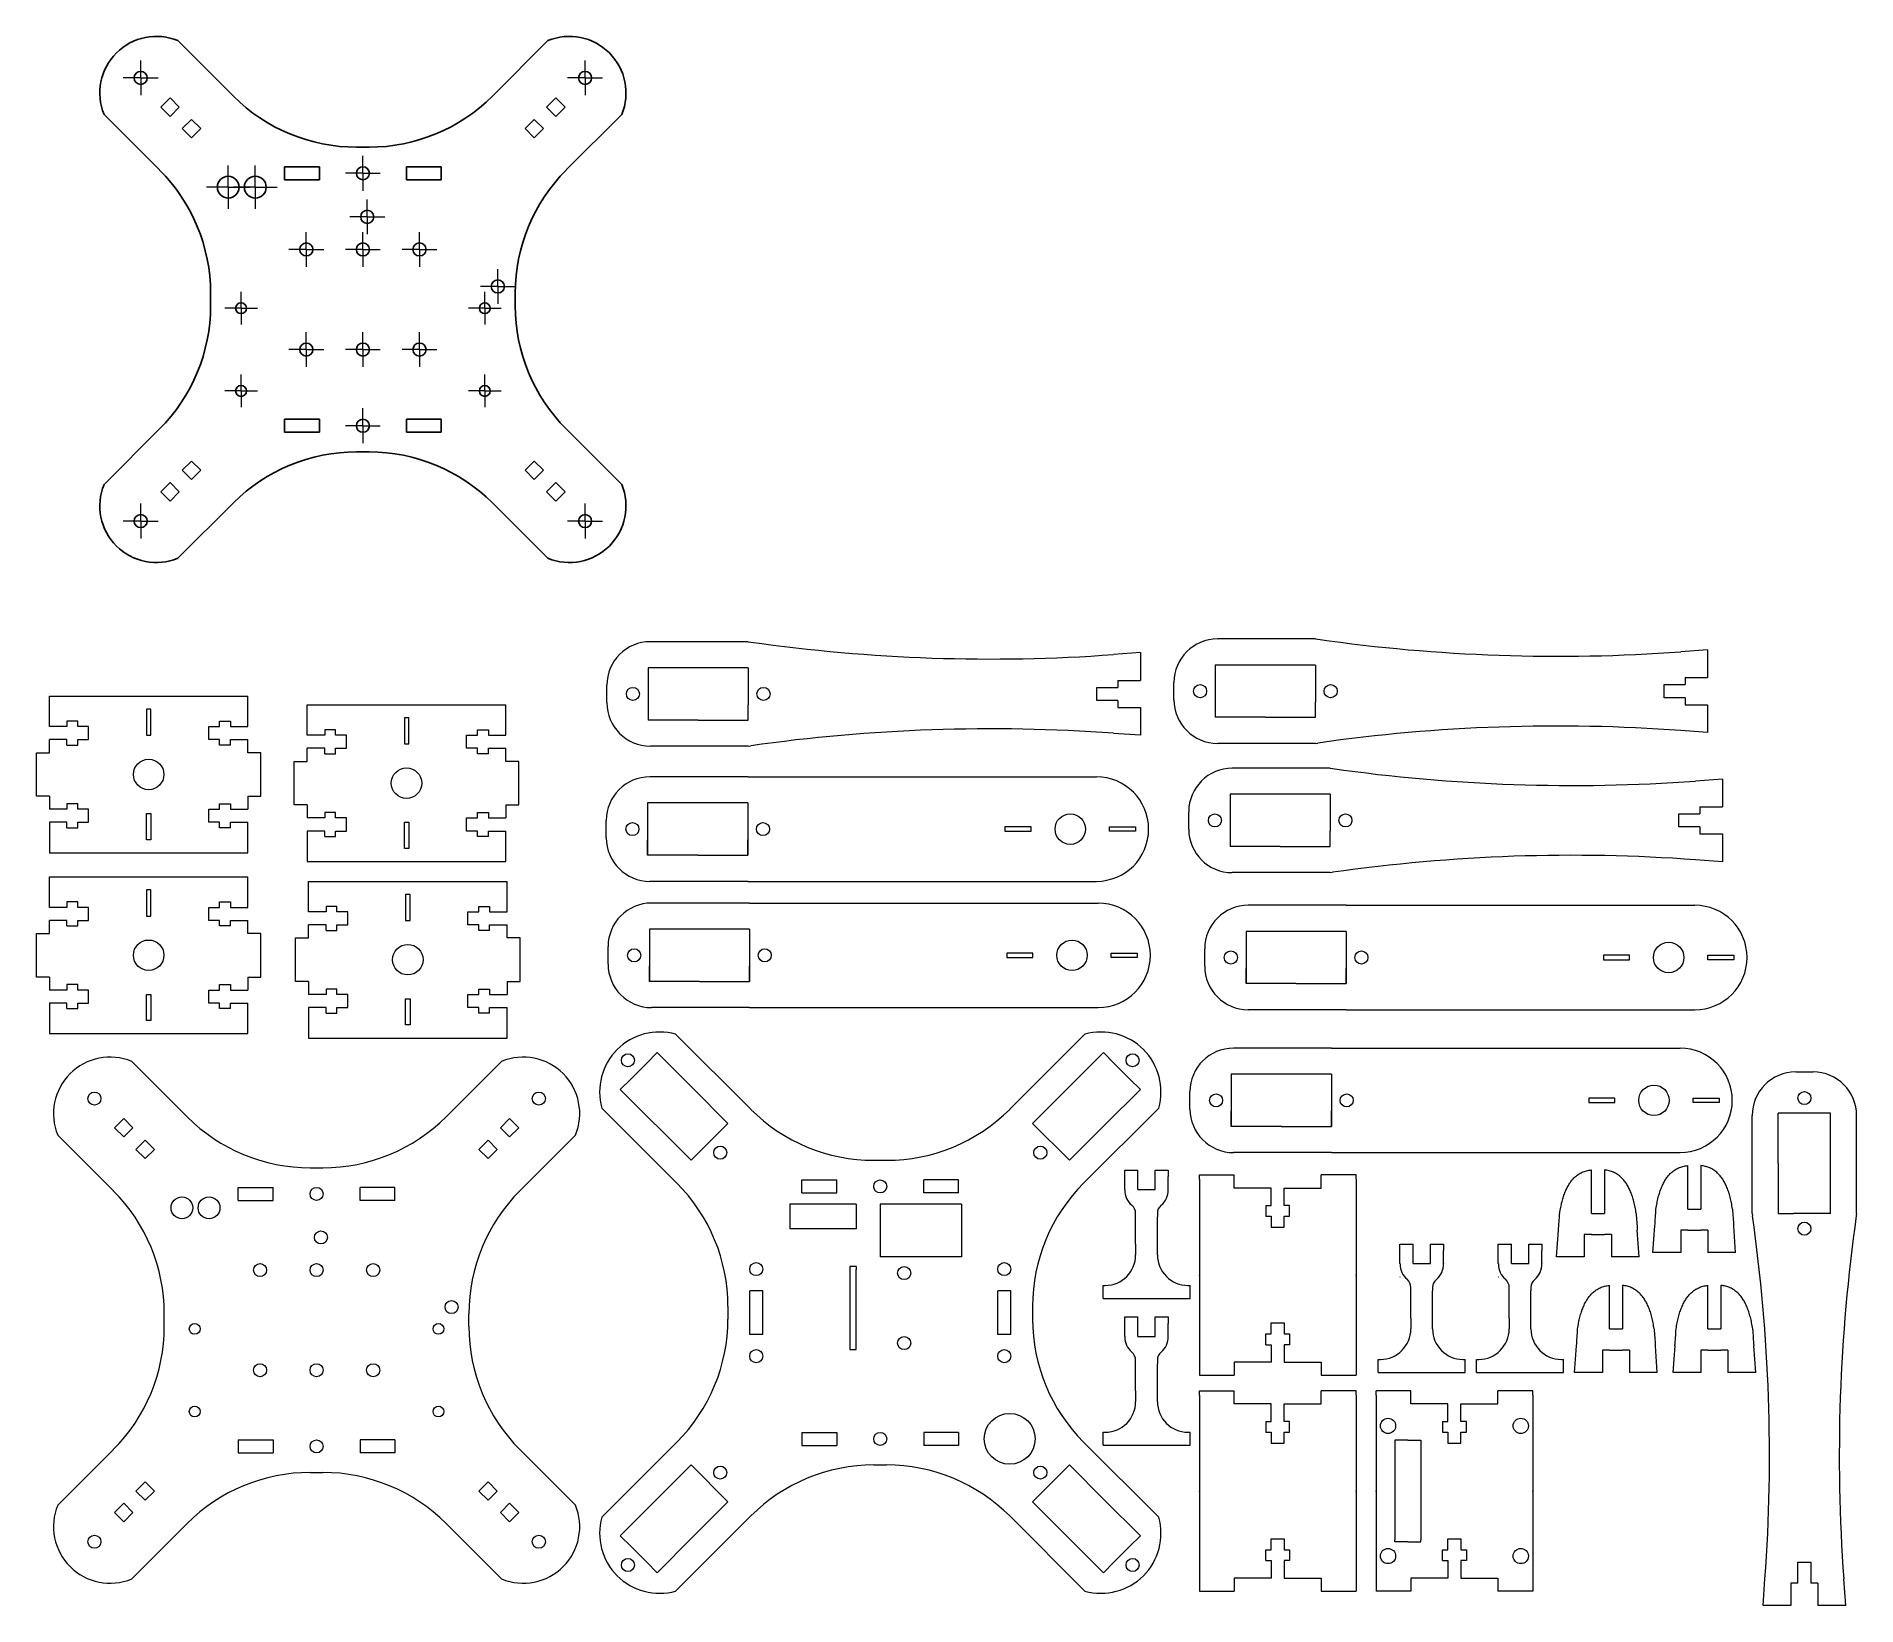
# Model space of a CAD drawing. Header units: millimetres. Extents: x 4 to 213, y 2 to 183.
import ezdxf

# ---------------------------------------------------------------- set-up
doc = ezdxf.new("R2010")
doc.units = ezdxf.units.MM
doc.header["$PDSIZE"] = -1

# ---------------------------------------------------------------- blocks, each defined once
blk = doc.blocks.new('SW_CENTERMARKSYMBOL_0')
at = {"color": 0, "linetype": 'Continuous', "lineweight": 18}
for p, q in [((-1.25, 0), (-2, 0)), ((0, 0), (-1.25, 0)), ((0, 1.25), (0, 2)), ((0, 0), (0, 1.25)), ((0, 0), (0, -1.25)), ((0, 0), (1.25, 0)), ((1.25, 0), (2, 0)), ((0, -1.25), (0, -2))]:
    blk.add_line(p, q, dxfattribs=at)
blk = doc.blocks.new('SW_CENTERMARKSYMBOL_1')
at = {"color": 0, "linetype": 'Continuous', "lineweight": 18}
for p, q in [((-1.25, 0), (-2, 0)), ((0, 0), (-1.25, 0)), ((0, 1.25), (0, 2)), ((0, 0), (0, 1.25)), ((0, 0), (0, -1.25)), ((0, 0), (1.25, 0)), ((1.25, 0), (2, 0)), ((0, -1.25), (0, -2))]:
    blk.add_line(p, q, dxfattribs=at)
blk = doc.blocks.new('SW_CENTERMARKSYMBOL_2')
at = {"color": 0, "linetype": 'Continuous', "lineweight": 18}
for p, q in [((-1.25, 0), (-1.875, 0)), ((0, 0), (-1.25, 0)), ((0, 1.25), (0, 1.875)), ((0, 0), (0, 1.25)), ((0, 0), (0, -1.25)), ((0, 0), (1.25, 0)), ((1.25, 0), (1.875, 0)), ((0, -1.25), (0, -1.875))]:
    blk.add_line(p, q, dxfattribs=at)
blk = doc.blocks.new('SW_CENTERMARKSYMBOL_3')
at = {"color": 0, "linetype": 'Continuous', "lineweight": 18}
for p, q in [((-1.25, 0), (-1.875, 0)), ((0, 0), (-1.25, 0)), ((0, 1.25), (0, 1.875)), ((0, 0), (0, 1.25)), ((0, 0), (0, -1.25)), ((0, 0), (1.25, 0)), ((1.25, 0), (1.875, 0)), ((0, -1.25), (0, -1.875))]:
    blk.add_line(p, q, dxfattribs=at)
blk = doc.blocks.new('SW_CENTERMARKSYMBOL_4')
at = {"color": 0, "linetype": 'Continuous', "lineweight": 18}
for p, q in [((-1.25, 0), (-2, 0)), ((0, 0), (-1.25, 0)), ((0, 1.25), (0, 2)), ((0, 0), (0, 1.25)), ((0, 0), (0, -1.25)), ((0, 0), (1.25, 0)), ((1.25, 0), (2, 0)), ((0, -1.25), (0, -2))]:
    blk.add_line(p, q, dxfattribs=at)
blk = doc.blocks.new('SW_CENTERMARKSYMBOL_5')
at = {"color": 0, "linetype": 'Continuous', "lineweight": 18}
for p, q in [((-1.25, 0), (-2, 0)), ((0, 0), (-1.25, 0)), ((0, 1.25), (0, 2)), ((0, 0), (0, 1.25)), ((0, 0), (0, -1.25)), ((0, 0), (1.25, 0)), ((1.25, 0), (2, 0)), ((0, -1.25), (0, -2))]:
    blk.add_line(p, q, dxfattribs=at)
blk = doc.blocks.new('SW_CENTERMARKSYMBOL_6')
at = {"color": 0, "linetype": 'Continuous', "lineweight": 18}
for p, q in [((-1.25, 0), (-2, 0)), ((0, 0), (-1.25, 0)), ((0, 1.25), (0, 2)), ((0, 0), (0, 1.25)), ((0, 0), (0, -1.25)), ((0, 0), (1.25, 0)), ((1.25, 0), (2, 0)), ((0, -1.25), (0, -2))]:
    blk.add_line(p, q, dxfattribs=at)
blk = doc.blocks.new('SW_CENTERMARKSYMBOL_7')
at = {"color": 0, "linetype": 'Continuous', "lineweight": 18}
for p, q in [((-1.25, 0), (-2, 0)), ((0, 0), (-1.25, 0)), ((0, 1.25), (0, 2)), ((0, 0), (0, 1.25)), ((0, 0), (0, -1.25)), ((0, 0), (1.25, 0)), ((1.25, 0), (2, 0)), ((0, -1.25), (0, -2))]:
    blk.add_line(p, q, dxfattribs=at)
blk = doc.blocks.new('SW_CENTERMARKSYMBOL_8')
at = {"color": 0, "linetype": 'Continuous', "lineweight": 18}
for p, q in [((-1.25, 0), (-2, 0)), ((0, 0), (-1.25, 0)), ((0, 1.25), (0, 2)), ((0, 0), (0, 1.25)), ((0, 0), (0, -1.25)), ((0, 0), (1.25, 0)), ((1.25, 0), (2, 0)), ((0, -1.25), (0, -2))]:
    blk.add_line(p, q, dxfattribs=at)
blk = doc.blocks.new('SW_CENTERMARKSYMBOL_9')
at = {"color": 0, "linetype": 'Continuous', "lineweight": 18}
for p, q in [((-1.25, 0), (-2, 0)), ((0, 0), (-1.25, 0)), ((0, 1.25), (0, 2)), ((0, 0), (0, 1.25)), ((0, 0), (0, -1.25)), ((0, 0), (1.25, 0)), ((1.25, 0), (2, 0)), ((0, -1.25), (0, -2))]:
    blk.add_line(p, q, dxfattribs=at)
blk = doc.blocks.new('SW_CENTERMARKSYMBOL_10')
at = {"color": 0, "linetype": 'Continuous', "lineweight": 18}
for p, q in [((-1.25, 0), (-2, 0)), ((0, 0), (-1.25, 0)), ((0, 1.25), (0, 2)), ((0, 0), (0, 1.25)), ((0, 0), (0, -1.25)), ((0, 0), (1.25, 0)), ((1.25, 0), (2, 0)), ((0, -1.25), (0, -2))]:
    blk.add_line(p, q, dxfattribs=at)
blk = doc.blocks.new('SW_CENTERMARKSYMBOL_11')
at = {"color": 0, "linetype": 'Continuous', "lineweight": 18}
for p, q in [((-1.25, 0), (-2, 0)), ((0, 0), (-1.25, 0)), ((0, 1.25), (0, 2)), ((0, 0), (0, 1.25)), ((0, 0), (0, -1.25)), ((0, 0), (1.25, 0)), ((1.25, 0), (2, 0)), ((0, -1.25), (0, -2))]:
    blk.add_line(p, q, dxfattribs=at)
blk = doc.blocks.new('SW_CENTERMARKSYMBOL_12')
at = {"color": 0, "linetype": 'Continuous', "lineweight": 18}
for p, q in [((-1.25, 0), (-2, 0)), ((0, 0), (-1.25, 0)), ((0, 1.25), (0, 2)), ((0, 0), (0, 1.25)), ((0, 0), (0, -1.25)), ((0, 0), (1.25, 0)), ((1.25, 0), (2, 0)), ((0, -1.25), (0, -2))]:
    blk.add_line(p, q, dxfattribs=at)
blk = doc.blocks.new('SW_CENTERMARKSYMBOL_13')
at = {"color": 0, "linetype": 'Continuous', "lineweight": 18}
for p, q in [((-1.25, 0), (-1.875, 0)), ((0, 0), (-1.25, 0)), ((0, 1.25), (0, 1.875)), ((0, 0), (0, 1.25)), ((0, 0), (0, -1.25)), ((0, 0), (1.25, 0)), ((1.25, 0), (1.875, 0)), ((0, -1.25), (0, -1.875))]:
    blk.add_line(p, q, dxfattribs=at)
blk = doc.blocks.new('SW_CENTERMARKSYMBOL_14')
at = {"color": 0, "linetype": 'Continuous', "lineweight": 18}
for p, q in [((-1.25, 0), (-1.875, 0)), ((0, 0), (-1.25, 0)), ((0, 1.25), (0, 1.875)), ((0, 0), (0, 1.25)), ((0, 0), (0, -1.25)), ((0, 0), (1.25, 0)), ((1.25, 0), (1.875, 0)), ((0, -1.25), (0, -1.875))]:
    blk.add_line(p, q, dxfattribs=at)
blk = doc.blocks.new('SW_CENTERMARKSYMBOL_15')
at = {"color": 0, "linetype": 'Continuous', "lineweight": 18}
for p, q in [((-1.25, 0), (-2, 0)), ((0, 0), (-1.25, 0)), ((0, 1.25), (0, 2)), ((0, 0), (0, 1.25)), ((0, 0), (0, -1.25)), ((0, 0), (1.25, 0)), ((1.25, 0), (2, 0)), ((0, -1.25), (0, -2))]:
    blk.add_line(p, q, dxfattribs=at)
blk = doc.blocks.new('SW_CENTERMARKSYMBOL_16')
at = {"color": 0, "linetype": 'Continuous', "lineweight": 18}
for p, q in [((-1.25, 0), (-2, 0)), ((0, 0), (-1.25, 0)), ((0, 1.25), (0, 2)), ((0, 0), (0, 1.25)), ((0, 0), (0, -1.25)), ((0, 0), (1.25, 0)), ((1.25, 0), (2, 0)), ((0, -1.25), (0, -2))]:
    blk.add_line(p, q, dxfattribs=at)
blk = doc.blocks.new('SW_CENTERMARKSYMBOL_17')
at = {"color": 0, "linetype": 'Continuous', "lineweight": 18}
for p, q in [((0, 1.25), (0, 2.5)), ((-1.25, 0), (-2.5, 0)), ((0, 0), (-1.25, 0)), ((0, 0), (0, 1.25)), ((0, 0), (0, -1.25)), ((0, 0), (1.25, 0)), ((1.25, 0), (2.5, 0)), ((0, -1.25), (0, -2.5))]:
    blk.add_line(p, q, dxfattribs=at)
blk = doc.blocks.new('SW_CENTERMARKSYMBOL_18')
at = {"color": 0, "linetype": 'Continuous', "lineweight": 18}
for p, q in [((0, 1.25), (0, 2.5)), ((-1.25, 0), (-2.5, 0)), ((0, 0), (-1.25, 0)), ((0, 0), (0, 1.25)), ((0, 0), (0, -1.25)), ((0, 0), (1.25, 0)), ((1.25, 0), (2.5, 0)), ((0, -1.25), (0, -2.5))]:
    blk.add_line(p, q, dxfattribs=at)
blk = doc.blocks.new('SW_CENTERMARKSYMBOL_19')
at = {"color": 0, "linetype": 'Continuous', "lineweight": 18}
for p, q in [((-1.25, 0), (-2, 0)), ((0, 0), (-1.25, 0)), ((0, 1.25), (0, 2)), ((0, 0), (0, 1.25)), ((0, 0), (0, -1.25)), ((0, 0), (1.25, 0)), ((1.25, 0), (2, 0)), ((0, -1.25), (0, -2))]:
    blk.add_line(p, q, dxfattribs=at)

msp = doc.modelspace()

# ---------------------------------------------------------------- linework, layer by layer
at = {"color": 7, "linetype": 'Continuous', "lineweight": 25}
for p, q in [((19.78, 182.14), (26.16, 175.76)), ((62.28, 182.14), (55.9, 175.76)), ((11.3, 173.65), (17.67, 167.28)), ((18.87, 175.56), (17.81, 174.5)), ((18.87, 173.44), (17.81, 174.5)), ((19.93, 174.5), (18.87, 175.56)), ((19.93, 174.5), (18.87, 173.44)), ((62.13, 174.5), (63.19, 175.56)), ((62.13, 174.5), (63.19, 173.44)), ((63.19, 175.56), (64.25, 174.5)), ((63.19, 173.44), (64.25, 174.5)), ((70.76, 173.65), (64.39, 167.28)), ((21.34, 173.09), (20.28, 172.03)), ((21.34, 170.97), (20.28, 172.03)), ((22.4, 172.03), (21.34, 173.09)), ((22.4, 172.03), (21.34, 170.97)), ((59.66, 172.03), (60.72, 173.09)), ((59.66, 172.03), (60.72, 170.97)), ((60.72, 173.09), (61.78, 172.03)), ((60.72, 170.97), (61.78, 172.03)), ((40.3, 169.9), (41.76, 169.9)), ((32.03, 167.65), (36.03, 167.65)), ((32.03, 166.15), (32.03, 167.65)), ((36.03, 166.15), (36.03, 167.65)), ((50.03, 167.65), (46.03, 167.65)), ((46.03, 166.15), (46.03, 167.65)), ((50.03, 166.15), (50.03, 167.65)), ((32.03, 166.15), (36.03, 166.15)), ((50.03, 166.15), (46.03, 166.15)), ((23.53, 151.67), (23.53, 153.13)), ((58.53, 151.67), (58.53, 153.13)), ((32.03, 138.65), (32.03, 137.15)), ((32.03, 138.65), (36.03, 138.65)), ((36.03, 138.65), (36.03, 137.15)), ((46.03, 138.65), (46.03, 137.15)), ((50.03, 138.65), (46.03, 138.65)), ((50.03, 138.65), (50.03, 137.15)), ((11.3, 131.16), (17.67, 137.53)), ((32.03, 137.15), (36.03, 137.15)), ((50.03, 137.15), (46.03, 137.15)), ((70.76, 131.16), (64.39, 137.53)), ((21.34, 133.84), (20.28, 132.78)), ((22.4, 132.78), (21.34, 133.84)), ((40.3, 134.9), (41.76, 134.9)), ((59.66, 132.78), (60.72, 133.84)), ((60.72, 133.84), (61.78, 132.78)), ((21.34, 131.72), (20.28, 132.78)), ((22.4, 132.78), (21.34, 131.72)), ((59.66, 132.78), (60.72, 131.72)), ((60.72, 131.72), (61.78, 132.78)), ((18.87, 131.36), (17.81, 130.3)), ((18.87, 129.24), (17.81, 130.3)), ((19.93, 130.3), (18.87, 131.36)), ((19.93, 130.3), (18.87, 129.24)), ((62.13, 130.3), (63.19, 131.36)), ((62.13, 130.3), (63.19, 129.24)), ((63.19, 131.36), (64.25, 130.3)), ((63.19, 129.24), (64.25, 130.3)), ((19.78, 122.67), (26.16, 129.05)), ((62.28, 122.67), (55.9, 129.05))]:
    msp.add_line(p, q, dxfattribs=at)
at = {"color": 7, "linetype": 'Continuous', "lineweight": 18}
for p, q in [((85.3, 113.09), (74.05, 113.09)), ((85.3, 113.09), (85.58, 113.05)), ((150.45, 113.41), (139.2, 113.41)), ((150.45, 113.41), (150.73, 113.37)), ((130.35, 111.84), (127.27, 111.61)), ((130.35, 111.84), (130.35, 108.65)), ((195.5, 112.16), (192.43, 111.94)), ((195.5, 112.16), (195.5, 108.98)), ((85.3, 110.09), (73.8, 110.09)), ((73.8, 110.09), (73.8, 104.09)), ((85.3, 110.09), (85.3, 108.33)), ((150.45, 110.41), (138.95, 110.41)), ((138.95, 110.41), (138.95, 104.41)), ((150.45, 110.41), (150.45, 108.65)), ((192.93, 108.98), (195.5, 108.98)), ((192.93, 108.98), (192.93, 108.16)), ((5.02, 103.34), (5.02, 106.84)), ((5.02, 106.84), (16.02, 106.84)), ((16.02, 106.84), (27.82, 106.84)), ((27.82, 103.34), (27.82, 106.84)), ((69.05, 107.09), (69.05, 108.09)), ((69.05, 106.09), (69.05, 107.09)), ((85.3, 108.33), (85.3, 105.84)), ((125.35, 106.34), (125.35, 107.84)), ((125.35, 107.84), (127.77, 107.84)), ((127.77, 108.65), (130.35, 108.65)), ((127.77, 108.65), (127.77, 107.84)), ((134.2, 107.41), (134.2, 108.41)), ((134.2, 106.41), (134.2, 107.41)), ((150.45, 108.65), (150.45, 106.16)), ((190.5, 106.66), (190.5, 108.16)), ((190.5, 108.16), (192.93, 108.16)), ((192.93, 106.66), (190.5, 106.66)), ((192.93, 106.66), (192.93, 105.85)), ((16.17, 105.34), (16.17, 102.34)), ((16.42, 105.34), (16.17, 105.34)), ((16.67, 105.34), (16.42, 105.34)), ((16.67, 102.34), (16.67, 105.34)), ((34.64, 102.34), (34.64, 105.84)), ((34.64, 105.84), (45.64, 105.84)), ((45.64, 105.84), (57.44, 105.84)), ((57.44, 102.34), (57.44, 105.84)), ((85.3, 104.09), (85.3, 105.84)), ((127.77, 106.34), (125.35, 106.34)), ((127.77, 106.34), (127.77, 105.53)), ((127.77, 105.53), (130.35, 105.53)), ((130.35, 105.53), (130.35, 102.34)), ((150.45, 104.41), (150.45, 106.16)), ((192.93, 105.85), (195.5, 105.85)), ((195.5, 105.85), (195.5, 102.66)), ((7.02, 103.34), (5.02, 103.34)), ((7.02, 103.96), (7.02, 103.34)), ((8.27, 103.96), (7.02, 103.96)), ((8.27, 103.34), (8.27, 103.96)), ((9.52, 103.34), (8.27, 103.34)), ((9.52, 101.84), (9.52, 103.34)), ((23.32, 101.84), (23.32, 103.34)), ((23.32, 103.34), (24.57, 103.34)), ((24.57, 103.34), (24.57, 103.96)), ((24.57, 103.96), (25.82, 103.96)), ((25.82, 103.96), (25.82, 103.34)), ((25.82, 103.34), (27.82, 103.34)), ((36.64, 102.96), (36.64, 102.34)), ((37.89, 102.96), (36.64, 102.96)), ((37.89, 102.34), (37.89, 102.96)), ((45.79, 104.34), (45.79, 101.34)), ((46.04, 104.34), (45.79, 104.34)), ((46.29, 104.34), (46.04, 104.34)), ((46.29, 101.34), (46.29, 104.34)), ((54.19, 102.34), (54.19, 102.96)), ((54.19, 102.96), (55.44, 102.96)), ((55.44, 102.96), (55.44, 102.34)), ((79.55, 104.09), (73.8, 104.09)), ((79.55, 104.09), (85.3, 104.09)), ((130.35, 102.34), (127.27, 102.56)), ((144.7, 104.41), (138.95, 104.41)), ((144.7, 104.41), (150.45, 104.41)), ((195.5, 102.66), (192.43, 102.89)), ((7.02, 101.84), (5.02, 101.84)), ((5.02, 100.34), (5.02, 101.84)), ((7.02, 101.21), (7.02, 101.84)), ((7.02, 101.21), (8.27, 101.21)), ((8.27, 101.84), (9.52, 101.84)), ((8.27, 101.21), (8.27, 101.84)), ((16.17, 102.34), (16.67, 102.34)), ((24.57, 101.84), (23.32, 101.84)), ((24.57, 101.21), (24.57, 101.84)), ((25.82, 101.21), (24.57, 101.21)), ((25.82, 101.21), (25.82, 101.84)), ((25.82, 101.84), (27.82, 101.84)), ((27.82, 100.34), (27.82, 101.84)), ((36.64, 102.34), (34.64, 102.34)), ((36.64, 100.84), (34.64, 100.84)), ((34.64, 99.34), (34.64, 100.84)), ((36.64, 100.21), (36.64, 100.84)), ((39.14, 102.34), (37.89, 102.34)), ((37.89, 100.84), (39.14, 100.84)), ((37.89, 100.21), (37.89, 100.84)), ((39.14, 100.84), (39.14, 102.34)), ((45.79, 101.34), (46.29, 101.34)), ((52.94, 100.84), (52.94, 102.34)), ((52.94, 102.34), (54.19, 102.34)), ((54.19, 100.84), (52.94, 100.84)), ((54.19, 100.21), (54.19, 100.84)), ((55.44, 102.34), (57.44, 102.34)), ((55.44, 100.21), (55.44, 100.84)), ((55.44, 100.84), (57.44, 100.84)), ((57.44, 99.34), (57.44, 100.84)), ((85.3, 101.09), (74.05, 101.09)), ((85.3, 101.09), (85.58, 101.13)), ((150.45, 101.41), (139.2, 101.41)), ((150.45, 101.41), (150.73, 101.45)), ((3.52, 95.34), (3.52, 100.34)), ((3.52, 100.34), (5.02, 100.34)), ((29.32, 100.34), (27.82, 100.34)), ((29.32, 95.34), (29.32, 100.34)), ((33.14, 94.34), (33.14, 99.34)), ((33.14, 99.34), (34.64, 99.34)), ((36.64, 100.21), (37.89, 100.21)), ((55.44, 100.21), (54.19, 100.21)), ((58.94, 99.34), (57.44, 99.34)), ((58.94, 94.34), (58.94, 99.34)), ((152.15, 98.56), (140.9, 98.56)), ((152.15, 98.56), (152.43, 98.52)), ((85.24, 97.56), (73.99, 97.56)), ((85.24, 97.56), (125.29, 97.56)), ((197.2, 97.31), (194.12, 97.08)), ((197.2, 97.31), (197.2, 94.12)), ((5.02, 95.34), (3.52, 95.34)), ((5.02, 95.34), (5.02, 93.84)), ((7.02, 94.46), (7.02, 93.84)), ((8.27, 94.46), (7.02, 94.46)), ((8.27, 93.84), (8.27, 94.46)), ((24.57, 93.84), (24.57, 94.46)), ((24.57, 94.46), (25.82, 94.46)), ((25.82, 94.46), (25.82, 93.84)), ((27.82, 95.34), (27.82, 93.84)), ((27.82, 95.34), (29.32, 95.34)), ((34.64, 94.34), (33.14, 94.34)), ((34.64, 94.34), (34.64, 92.84)), ((57.44, 94.34), (57.44, 92.84)), ((57.44, 94.34), (58.94, 94.34)), ((73.74, 94.56), (73.74, 92.8)), ((85.24, 94.56), (73.74, 94.56)), ((73.74, 94.56), (73.74, 88.56)), ((85.24, 94.56), (85.24, 88.56)), ((85.24, 94.56), (85.24, 92.8)), ((152.15, 95.56), (140.65, 95.56)), ((140.65, 95.56), (140.65, 89.56)), ((152.15, 95.56), (152.15, 93.8)), ((194.62, 94.12), (197.2, 94.12)), ((194.62, 94.12), (194.62, 93.31)), ((7.02, 93.84), (5.02, 93.84)), ((7.02, 92.34), (5.02, 92.34)), ((5.02, 92.34), (5.02, 88.84)), ((7.02, 91.71), (7.02, 92.34)), ((9.52, 93.84), (8.27, 93.84)), ((8.27, 92.34), (9.52, 92.34)), ((8.27, 91.71), (8.27, 92.34)), ((9.52, 92.34), (9.52, 93.84)), ((16.17, 90.34), (16.17, 93.34)), ((16.17, 93.34), (16.67, 93.34)), ((16.67, 93.34), (16.67, 90.34)), ((23.32, 92.34), (23.32, 93.84)), ((23.32, 93.84), (24.57, 93.84)), ((24.57, 92.34), (23.32, 92.34)), ((24.57, 91.71), (24.57, 92.34)), ((25.82, 93.84), (27.82, 93.84)), ((25.82, 91.71), (25.82, 92.34)), ((25.82, 92.34), (27.82, 92.34)), ((27.82, 88.84), (27.82, 92.34)), ((36.64, 92.84), (34.64, 92.84)), ((36.64, 93.46), (36.64, 92.84)), ((37.89, 93.46), (36.64, 93.46)), ((37.89, 92.84), (37.89, 93.46)), ((39.14, 92.84), (37.89, 92.84)), ((39.14, 91.34), (39.14, 92.84)), ((45.79, 89.34), (45.79, 92.34)), ((45.79, 92.34), (46.29, 92.34)), ((46.29, 92.34), (46.29, 89.34)), ((52.94, 91.34), (52.94, 92.84)), ((52.94, 92.84), (54.19, 92.84)), ((54.19, 92.84), (54.19, 93.46)), ((54.19, 93.46), (55.44, 93.46)), ((55.44, 93.46), (55.44, 92.84)), ((55.44, 92.84), (57.44, 92.84)), ((68.99, 91.56), (68.99, 92.56)), ((85.24, 92.8), (85.24, 90.31)), ((135.9, 92.56), (135.9, 93.56)), ((135.9, 91.56), (135.9, 92.56)), ((152.15, 93.8), (152.15, 91.31)), ((192.2, 91.81), (192.2, 93.31)), ((192.2, 93.31), (194.62, 93.31)), ((7.02, 91.71), (8.27, 91.71)), ((16.42, 90.34), (16.17, 90.34)), ((16.67, 90.34), (16.42, 90.34)), ((25.82, 91.71), (24.57, 91.71)), ((36.64, 91.34), (34.64, 91.34)), ((34.64, 91.34), (34.64, 87.84)), ((36.64, 90.71), (36.64, 91.34)), ((36.64, 90.71), (37.89, 90.71)), ((37.89, 91.34), (39.14, 91.34)), ((37.89, 90.71), (37.89, 91.34)), ((54.19, 91.34), (52.94, 91.34)), ((54.19, 90.71), (54.19, 91.34)), ((55.44, 90.71), (54.19, 90.71)), ((55.44, 90.71), (55.44, 91.34)), ((55.44, 91.34), (57.44, 91.34)), ((57.44, 87.84), (57.44, 91.34)), ((68.99, 90.56), (68.99, 91.56)), ((73.74, 88.56), (73.74, 90.3)), ((85.24, 88.56), (85.24, 90.31)), ((114.79, 91.81), (114.79, 91.56)), ((117.79, 91.81), (114.79, 91.81)), ((114.79, 91.56), (114.79, 91.31)), ((114.79, 91.31), (117.79, 91.31)), ((117.79, 91.31), (117.79, 91.81)), ((126.79, 91.31), (126.79, 91.81)), ((126.79, 91.81), (129.79, 91.81)), ((129.79, 91.31), (126.79, 91.31)), ((129.79, 91.81), (129.79, 91.56)), ((129.79, 91.56), (129.79, 91.31)), ((152.15, 89.56), (152.15, 91.31)), ((194.62, 91.81), (192.2, 91.81)), ((194.62, 91.81), (194.62, 91)), ((194.62, 91), (197.2, 91)), ((197.2, 91), (197.2, 87.81)), ((5.02, 88.84), (16.02, 88.84)), ((16.02, 88.84), (27.82, 88.84)), ((34.64, 87.84), (45.64, 87.84)), ((45.64, 87.84), (57.44, 87.84)), ((46.04, 89.34), (45.79, 89.34)), ((46.29, 89.34), (46.04, 89.34)), ((79.49, 88.56), (73.74, 88.56)), ((79.49, 88.56), (85.24, 88.56)), ((146.4, 89.56), (140.65, 89.56)), ((146.4, 89.56), (152.15, 89.56)), ((197.2, 87.81), (194.12, 88.03)), ((5.02, 82.57), (5.02, 86.07)), ((5.02, 86.07), (16.02, 86.07)), ((16.02, 86.07), (27.82, 86.07)), ((27.82, 82.57), (27.82, 86.07)), ((152.15, 86.56), (140.9, 86.56)), ((152.15, 86.56), (152.43, 86.6)), ((16.17, 84.57), (16.17, 81.57)), ((16.42, 84.57), (16.17, 84.57)), ((16.67, 84.57), (16.42, 84.57)), ((16.67, 81.57), (16.67, 84.57)), ((34.79, 82.06), (34.79, 85.56)), ((34.79, 85.56), (45.79, 85.56)), ((45.79, 85.56), (57.59, 85.56)), ((45.94, 84.06), (45.94, 81.06)), ((46.19, 84.06), (45.94, 84.06)), ((46.44, 84.06), (46.19, 84.06)), ((46.44, 81.06), (46.44, 84.06)), ((57.59, 82.06), (57.59, 85.56)), ((85.24, 85.56), (73.99, 85.56)), ((85.24, 85.56), (125.29, 85.56)), ((7.02, 82.57), (5.02, 82.57)), ((7.02, 83.2), (7.02, 82.57)), ((8.27, 83.2), (7.02, 83.2)), ((8.27, 82.57), (8.27, 83.2)), ((9.52, 82.57), (8.27, 82.57)), ((9.52, 81.07), (9.52, 82.57)), ((16.17, 81.57), (16.67, 81.57)), ((23.32, 81.07), (23.32, 82.57)), ((23.32, 82.57), (24.57, 82.57)), ((24.57, 82.57), (24.57, 83.2)), ((24.57, 83.2), (25.82, 83.2)), ((25.82, 83.2), (25.82, 82.57)), ((25.82, 82.57), (27.82, 82.57)), ((36.79, 82.06), (34.79, 82.06)), ((36.79, 82.68), (36.79, 82.06)), ((38.04, 82.68), (36.79, 82.68)), ((38.04, 82.06), (38.04, 82.68)), ((39.29, 82.06), (38.04, 82.06)), ((39.29, 80.56), (39.29, 82.06)), ((53.09, 80.56), (53.09, 82.06)), ((53.09, 82.06), (54.34, 82.06)), ((54.34, 82.06), (54.34, 82.68)), ((54.34, 82.68), (55.59, 82.68)), ((55.59, 82.68), (55.59, 82.06)), ((55.59, 82.06), (57.59, 82.06)), ((85.44, 83.06), (74.19, 83.06)), ((85.44, 83.06), (125.49, 83.06)), ((153.98, 82.81), (142.73, 82.81)), ((153.98, 82.81), (194.03, 82.81)), ((3.52, 74.57), (3.52, 79.57)), ((3.52, 79.57), (5.02, 79.57)), ((7.02, 81.07), (5.02, 81.07)), ((5.02, 79.57), (5.02, 81.07)), ((7.02, 80.45), (7.02, 81.07)), ((7.02, 80.45), (8.27, 80.45)), ((8.27, 81.07), (9.52, 81.07)), ((8.27, 80.45), (8.27, 81.07)), ((24.57, 81.07), (23.32, 81.07)), ((24.57, 80.45), (24.57, 81.07)), ((25.82, 80.45), (24.57, 80.45)), ((25.82, 80.45), (25.82, 81.07)), ((25.82, 81.07), (27.82, 81.07)), ((27.82, 79.57), (27.82, 81.07)), ((29.32, 79.57), (27.82, 79.57)), ((29.32, 74.57), (29.32, 79.57)), ((36.79, 80.56), (34.79, 80.56)), ((34.79, 79.06), (34.79, 80.56)), ((36.79, 79.93), (36.79, 80.56)), ((36.79, 79.93), (38.04, 79.93)), ((38.04, 80.56), (39.29, 80.56)), ((38.04, 79.93), (38.04, 80.56)), ((45.94, 81.06), (46.44, 81.06)), ((54.34, 80.56), (53.09, 80.56)), ((54.34, 79.93), (54.34, 80.56)), ((55.59, 79.93), (54.34, 79.93)), ((55.59, 79.93), (55.59, 80.56)), ((55.59, 80.56), (57.59, 80.56)), ((57.59, 79.06), (57.59, 80.56)), ((73.94, 80.06), (73.94, 78.3)), ((85.44, 80.06), (73.94, 80.06)), ((73.94, 80.06), (73.94, 74.06)), ((85.44, 80.06), (85.44, 74.06)), ((85.44, 80.06), (85.44, 78.3)), ((142.48, 79.81), (142.48, 78.05)), ((153.98, 79.81), (142.48, 79.81)), ((142.48, 79.81), (142.48, 73.81)), ((153.98, 79.81), (153.98, 73.81)), ((153.98, 79.81), (153.98, 78.05)), ((33.29, 74.06), (33.29, 79.06)), ((33.29, 79.06), (34.79, 79.06)), ((59.09, 79.06), (57.59, 79.06)), ((59.09, 74.06), (59.09, 79.06)), ((69.19, 77.06), (69.19, 78.06)), ((85.44, 78.3), (85.44, 75.81)), ((137.73, 76.81), (137.73, 77.81)), ((153.98, 78.05), (153.98, 75.56)), ((69.19, 76.06), (69.19, 77.06)), ((73.94, 74.06), (73.94, 75.8)), ((85.44, 74.06), (85.44, 75.81)), ((114.99, 77.31), (114.99, 77.06)), ((117.99, 77.31), (114.99, 77.31)), ((114.99, 77.06), (114.99, 76.81)), ((114.99, 76.81), (117.99, 76.81)), ((117.99, 76.81), (117.99, 77.31)), ((126.99, 76.81), (126.99, 77.31)), ((126.99, 77.31), (129.99, 77.31)), ((129.99, 76.81), (126.99, 76.81)), ((129.99, 77.31), (129.99, 77.06)), ((129.99, 77.06), (129.99, 76.81)), ((137.73, 75.81), (137.73, 76.81)), ((142.48, 73.81), (142.48, 75.55)), ((153.98, 73.81), (153.98, 75.56)), ((183.53, 77.06), (183.53, 76.81)), ((186.53, 77.06), (183.53, 77.06)), ((183.53, 76.81), (183.53, 76.56)), ((183.53, 76.56), (186.53, 76.56)), ((186.53, 76.56), (186.53, 77.06)), ((195.53, 76.56), (195.53, 77.06)), ((195.53, 77.06), (198.53, 77.06)), ((198.53, 76.56), (195.53, 76.56)), ((198.53, 77.06), (198.53, 76.81)), ((198.53, 76.81), (198.53, 76.56)), ((5.02, 74.57), (3.52, 74.57)), ((5.02, 74.57), (5.02, 73.07)), ((7.02, 73.7), (7.02, 73.07)), ((8.27, 73.7), (7.02, 73.7)), ((8.27, 73.07), (8.27, 73.7)), ((24.57, 73.07), (24.57, 73.7)), ((24.57, 73.7), (25.82, 73.7)), ((25.82, 73.7), (25.82, 73.07)), ((27.82, 74.57), (27.82, 73.07)), ((27.82, 74.57), (29.32, 74.57)), ((34.79, 74.06), (33.29, 74.06)), ((34.79, 74.06), (34.79, 72.56)), ((57.59, 74.06), (57.59, 72.56)), ((57.59, 74.06), (59.09, 74.06)), ((79.69, 74.06), (73.94, 74.06)), ((79.69, 74.06), (85.44, 74.06)), ((148.23, 73.81), (142.48, 73.81)), ((148.23, 73.81), (153.98, 73.81)), ((7.02, 73.07), (5.02, 73.07)), ((7.02, 71.57), (5.02, 71.57)), ((5.02, 71.57), (5.02, 68.07)), ((7.02, 70.95), (7.02, 71.57)), ((9.52, 73.07), (8.27, 73.07)), ((8.27, 71.57), (9.52, 71.57)), ((8.27, 70.95), (8.27, 71.57)), ((9.52, 71.57), (9.52, 73.07)), ((16.17, 69.57), (16.17, 72.57)), ((16.17, 72.57), (16.67, 72.57)), ((16.67, 72.57), (16.67, 69.57)), ((23.32, 71.57), (23.32, 73.07)), ((23.32, 73.07), (24.57, 73.07)), ((24.57, 71.57), (23.32, 71.57)), ((24.57, 70.95), (24.57, 71.57)), ((25.82, 73.07), (27.82, 73.07)), ((25.82, 70.95), (25.82, 71.57)), ((25.82, 71.57), (27.82, 71.57)), ((27.82, 68.07), (27.82, 71.57)), ((36.79, 72.56), (34.79, 72.56)), ((36.79, 73.18), (36.79, 72.56)), ((38.04, 73.18), (36.79, 73.18)), ((38.04, 72.56), (38.04, 73.18)), ((39.29, 72.56), (38.04, 72.56)), ((39.29, 71.06), (39.29, 72.56)), ((45.94, 69.06), (45.94, 72.06)), ((45.94, 72.06), (46.44, 72.06)), ((46.44, 72.06), (46.44, 69.06)), ((53.09, 71.06), (53.09, 72.56)), ((53.09, 72.56), (54.34, 72.56)), ((54.34, 72.56), (54.34, 73.18)), ((54.34, 73.18), (55.59, 73.18)), ((55.59, 73.18), (55.59, 72.56)), ((55.59, 72.56), (57.59, 72.56)), ((7.02, 70.95), (8.27, 70.95)), ((16.42, 69.57), (16.17, 69.57)), ((16.67, 69.57), (16.42, 69.57)), ((25.82, 70.95), (24.57, 70.95)), ((36.79, 71.06), (34.79, 71.06)), ((34.79, 71.06), (34.79, 67.56)), ((36.79, 70.43), (36.79, 71.06)), ((36.79, 70.43), (38.04, 70.43)), ((38.04, 71.06), (39.29, 71.06)), ((38.04, 70.43), (38.04, 71.06)), ((46.19, 69.06), (45.94, 69.06)), ((46.44, 69.06), (46.19, 69.06)), ((54.34, 71.06), (53.09, 71.06)), ((54.34, 70.43), (54.34, 71.06)), ((55.59, 70.43), (54.34, 70.43)), ((55.59, 70.43), (55.59, 71.06)), ((55.59, 71.06), (57.59, 71.06)), ((57.59, 67.56), (57.59, 71.06)), ((85.44, 71.06), (74.19, 71.06)), ((85.44, 71.06), (125.49, 71.06)), ((153.98, 70.81), (142.73, 70.81)), ((153.98, 70.81), (194.03, 70.81)), ((5.02, 68.07), (16.02, 68.07)), ((16.02, 68.07), (27.82, 68.07)), ((34.79, 67.56), (45.79, 67.56)), ((45.79, 67.56), (57.59, 67.56)), ((76.95, 68.01), (85.59, 59.37)), ((123.97, 68.01), (115.33, 59.37)), ((14.47, 64.88), (20.84, 58.51)), ((56.96, 64.88), (50.59, 58.51)), ((74.83, 65.88), (73.59, 64.65)), ((78.9, 61.82), (74.83, 65.88)), ((126.09, 65.88), (117.96, 57.75)), ((126.09, 65.88), (127.34, 64.64)), ((152.29, 66.4), (141.04, 66.4)), ((152.29, 66.4), (192.34, 66.4)), ((70.59, 61.64), (71.83, 62.89)), ((71.83, 62.89), (73.59, 64.65)), ((127.34, 64.64), (129.1, 62.88)), ((130.34, 61.64), (129.1, 62.88)), ((140.79, 63.4), (140.79, 61.65)), ((152.29, 63.4), (140.79, 63.4)), ((140.79, 63.4), (140.79, 57.4)), ((152.29, 63.4), (152.29, 57.4)), ((152.29, 63.4), (152.29, 61.64)), ((205.62, 63.66), (206.62, 63.66)), ((206.62, 63.66), (207.62, 63.66)), ((70.59, 61.64), (78.72, 53.51)), ((78.9, 61.82), (82.96, 57.75)), ((126.27, 57.58), (130.34, 61.64)), ((136.04, 60.4), (136.04, 61.4)), ((152.29, 61.64), (152.29, 59.15)), ((181.84, 60.65), (181.84, 60.4)), ((184.84, 60.65), (181.84, 60.65)), ((184.84, 60.15), (184.84, 60.65)), ((193.84, 60.15), (193.84, 60.65)), ((193.84, 60.65), (196.84, 60.65)), ((196.84, 60.65), (196.84, 60.4)), ((68.47, 59.52), (77.1, 50.88)), ((132.46, 59.52), (123.82, 50.88)), ((136.04, 59.4), (136.04, 60.4)), ((140.79, 57.4), (140.79, 59.15)), ((152.29, 57.4), (152.29, 59.15)), ((181.84, 60.4), (181.84, 60.15)), ((181.84, 60.15), (184.84, 60.15)), ((196.84, 60.15), (193.84, 60.15)), ((196.84, 60.4), (196.84, 60.15)), ((200.62, 47.41), (200.62, 58.66)), ((203.62, 53.16), (203.62, 58.91)), ((209.62, 58.91), (203.62, 58.91)), ((209.62, 47.41), (209.62, 58.91)), ((212.62, 47.41), (212.62, 58.66)), ((13.55, 58.31), (12.49, 57.25)), ((13.55, 56.19), (12.49, 57.25)), ((14.61, 57.25), (13.55, 58.31)), ((14.61, 57.25), (13.55, 56.19)), ((56.82, 57.25), (57.88, 58.31)), ((56.82, 57.25), (57.88, 56.19)), ((57.88, 58.31), (58.94, 57.25)), ((57.88, 56.19), (58.94, 57.25)), ((78.72, 53.51), (82.96, 57.75)), ((117.96, 57.75), (122.2, 53.51)), ((126.27, 57.58), (122.2, 53.51)), ((146.54, 57.4), (140.79, 57.4)), ((146.54, 57.4), (152.29, 57.4)), ((5.98, 56.4), (12.36, 50.02)), ((16.03, 55.83), (14.96, 54.77)), ((16.03, 53.71), (14.96, 54.77)), ((17.09, 54.77), (16.03, 55.83)), ((17.09, 54.77), (16.03, 53.71)), ((54.34, 54.77), (55.4, 55.83)), ((54.34, 54.77), (55.4, 53.71)), ((55.4, 55.83), (56.46, 54.77)), ((55.4, 53.71), (56.46, 54.77)), ((65.45, 56.4), (59.07, 50.02)), ((152.29, 54.4), (141.04, 54.4)), ((152.29, 54.4), (192.34, 54.4)), ((34.98, 52.65), (36.44, 52.65)), ((99.73, 53.51), (101.19, 53.51)), ((128.55, 51.64), (128.55, 52.39)), ((128.55, 52.39), (130.05, 52.39)), ((130.05, 51.64), (130.05, 52.39)), ((132.05, 52.39), (133.55, 52.39)), ((132.05, 51.64), (132.05, 52.39)), ((133.55, 52.39), (133.55, 51.64)), ((182.15, 47.41), (182.15, 52.41)), ((183.65, 52.41), (183.65, 47.41)), ((193.22, 47.91), (193.22, 52.91)), ((194.72, 52.91), (194.72, 47.91)), ((203.62, 53.16), (203.62, 47.41)), ((26.71, 50.4), (30.71, 50.4)), ((26.71, 48.9), (26.71, 50.4)), ((30.71, 48.9), (30.71, 50.4)), ((44.71, 50.4), (40.71, 50.4)), ((40.71, 48.9), (40.71, 50.4)), ((44.71, 48.9), (44.71, 50.4)), ((91.46, 51.26), (95.46, 51.26)), ((91.46, 49.76), (91.46, 51.26)), ((95.46, 49.76), (95.46, 51.26)), ((109.46, 51.26), (105.46, 51.26)), ((105.46, 49.76), (105.46, 51.26)), ((109.46, 49.76), (109.46, 51.26)), ((128.55, 50.14), (128.55, 51.64)), ((130.05, 50.14), (130.05, 51.64)), ((132.05, 50.14), (132.05, 51.64)), ((133.55, 50.14), (133.55, 51.64)), ((137.12, 51.83), (141.12, 51.83)), ((137.12, 51.33), (137.12, 51.83)), ((137.12, 51.33), (137.12, 29.33)), ((141.12, 51.33), (141.12, 51.83)), ((141.12, 50.33), (141.12, 51.33)), ((145.37, 50.33), (141.12, 50.33)), ((145.37, 48.33), (145.37, 50.33)), ((146.87, 50.33), (151.12, 50.33)), ((146.87, 48.33), (146.87, 50.33)), ((155.12, 51.83), (151.12, 51.83)), ((151.12, 51.33), (151.12, 51.83)), ((151.12, 50.33), (151.12, 51.33)), ((155.12, 51.33), (155.12, 51.83)), ((155.12, 51.33), (155.12, 29.33)), ((26.71, 48.9), (30.71, 48.9)), ((44.71, 48.9), (40.71, 48.9)), ((97.71, 48.48), (90.09, 48.48)), ((90.09, 48.48), (90.09, 45.63)), ((91.46, 49.76), (95.46, 49.76)), ((97.71, 48.48), (97.71, 45.63)), ((100.46, 48.48), (100.46, 42.43)), ((109.81, 48.48), (100.46, 48.48)), ((109.46, 49.76), (105.46, 49.76)), ((109.81, 48.48), (109.81, 42.43)), ((128.55, 50.14), (128.55, 50.11)), ((128.55, 48.64), (128.55, 48.64)), ((130.05, 50.14), (132.05, 50.14)), ((133.55, 48.64), (133.54, 48.64)), ((133.55, 50.14), (133.55, 50.14)), ((144.74, 48.33), (145.37, 48.33)), ((144.74, 48.33), (144.74, 47.08)), ((147.49, 48.33), (146.87, 48.33)), ((147.49, 47.08), (147.49, 48.33)), ((129.8, 47.02), (129.8, 47.4)), ((129.8, 43.89), (129.8, 47.02)), ((132.3, 47.4), (132.3, 47.02)), ((132.3, 43.89), (132.3, 47.02)), ((144.74, 47.08), (145.37, 47.08)), ((145.37, 47.08), (145.37, 45.83)), ((146.87, 47.08), (147.49, 47.08)), ((146.87, 45.83), (146.87, 47.08)), ((182.15, 47.41), (183.65, 47.41)), ((193.22, 47.91), (194.72, 47.91)), ((200.62, 47.41), (200.66, 47.13)), ((203.62, 47.41), (205.37, 47.41)), ((207.86, 47.41), (205.37, 47.41)), ((209.62, 47.41), (207.86, 47.41)), ((212.62, 47.41), (212.58, 47.13)), ((97.71, 45.63), (90.09, 45.63)), ((145.37, 45.83), (146.87, 45.83)), ((178.15, 42.41), (178.38, 45.48)), ((181.34, 44.98), (181.34, 42.41)), ((182.15, 44.98), (181.34, 44.98)), ((182.15, 44.98), (183.65, 44.98)), ((184.47, 44.98), (183.65, 44.98)), ((184.47, 44.98), (184.47, 42.41)), ((187.65, 42.41), (187.43, 45.48)), ((189.22, 42.91), (189.44, 45.98)), ((192.41, 45.48), (192.41, 42.91)), ((193.22, 45.48), (192.41, 45.48)), ((193.22, 45.48), (194.72, 45.48)), ((195.53, 45.48), (194.72, 45.48)), ((195.53, 45.48), (195.53, 42.91)), ((198.72, 42.91), (198.5, 45.98)), ((109.81, 42.43), (100.46, 42.43)), ((129.8, 43.89), (129.8, 42.64)), ((132.3, 42.64), (132.3, 43.89)), ((160.16, 43.14), (160.16, 43.89)), ((160.16, 43.89), (161.66, 43.89)), ((160.16, 41.64), (160.16, 43.14)), ((161.66, 43.14), (161.66, 43.89)), ((161.66, 41.64), (161.66, 43.14)), ((163.66, 43.89), (165.16, 43.89)), ((163.66, 43.14), (163.66, 43.89)), ((163.66, 41.64), (163.66, 43.14)), ((165.16, 43.89), (165.16, 43.14)), ((165.16, 41.64), (165.16, 43.14)), ((171.46, 43.14), (171.46, 43.89)), ((171.46, 43.89), (172.96, 43.89)), ((171.46, 41.64), (171.46, 43.14)), ((172.96, 43.14), (172.96, 43.89)), ((172.96, 41.64), (172.96, 43.14)), ((174.96, 43.89), (176.46, 43.89)), ((174.96, 43.14), (174.96, 43.89)), ((174.96, 41.64), (174.96, 43.14)), ((176.46, 43.89), (176.46, 43.14)), ((176.46, 41.64), (176.46, 43.14)), ((181.34, 42.41), (178.15, 42.41)), ((187.65, 42.41), (184.47, 42.41)), ((192.41, 42.91), (189.22, 42.91)), ((198.72, 42.91), (195.53, 42.91)), ((96.96, 41.31), (96.96, 31.76)), ((97.71, 41.31), (96.96, 41.31)), ((97.71, 41.31), (97.71, 40.95)), ((97.71, 31.76), (97.71, 40.95)), ((160.16, 41.64), (160.16, 41.6)), ((160.16, 40.14), (160.17, 40.14)), ((161.66, 41.64), (163.66, 41.64)), ((165.16, 41.64), (165.16, 41.63)), ((165.16, 40.14), (165.16, 40.14)), ((171.46, 41.64), (171.46, 41.6)), ((171.46, 40.14), (171.47, 40.14)), ((172.96, 41.64), (174.96, 41.64)), ((176.46, 41.64), (176.46, 41.63)), ((176.46, 40.14), (176.46, 40.14)), ((85.46, 33.51), (85.46, 38.51)), ((86.96, 38.51), (85.46, 38.51)), ((86.96, 33.51), (86.96, 38.51)), ((113.96, 33.51), (113.96, 38.51)), ((115.46, 38.51), (113.96, 38.51)), ((115.46, 33.51), (115.46, 38.51)), ((126.05, 37.64), (126.05, 39.14)), ((126.05, 39.14), (126.3, 39.14)), ((126.05, 37.64), (136.05, 37.64)), ((128.55, 37.64), (133.55, 37.64)), ((135.8, 39.14), (136.05, 39.14)), ((136.05, 37.64), (136.05, 39.14)), ((161.41, 38.51), (161.41, 38.89)), ((161.41, 35.39), (161.41, 38.51)), ((163.91, 38.89), (163.91, 38.51)), ((163.91, 35.39), (163.91, 38.51)), ((172.71, 38.51), (172.71, 38.89)), ((172.71, 35.39), (172.71, 38.51)), ((175.21, 38.89), (175.21, 38.51)), ((175.21, 35.39), (175.21, 38.51)), ((184.22, 34.14), (184.22, 39.14)), ((185.72, 39.14), (185.72, 34.14)), ((195.53, 34.14), (195.53, 39.14)), ((197.03, 39.14), (197.03, 34.14)), ((18.21, 34.42), (18.21, 35.88)), ((53.21, 34.42), (53.21, 35.88)), ((82.96, 36.74), (82.96, 35.28)), ((117.96, 36.74), (117.96, 35.28)), ((86.96, 33.51), (85.46, 33.51)), ((115.46, 33.51), (113.96, 33.51)), ((128.55, 34.77), (128.55, 35.52)), ((128.55, 35.52), (130.05, 35.52)), ((128.55, 33.27), (128.55, 34.77)), ((130.05, 34.77), (130.05, 35.52)), ((130.05, 33.27), (130.05, 34.77)), ((132.05, 35.52), (133.55, 35.52)), ((132.05, 34.77), (132.05, 35.52)), ((132.05, 33.27), (132.05, 34.77)), ((133.55, 35.52), (133.55, 34.77)), ((133.55, 33.27), (133.55, 34.77)), ((144.74, 32.33), (144.74, 33.58)), ((144.74, 33.58), (145.37, 33.58)), ((145.37, 34.83), (146.87, 34.83)), ((145.37, 33.58), (145.37, 34.83)), ((146.87, 34.83), (146.87, 33.58)), ((146.87, 33.58), (147.49, 33.58)), ((147.49, 33.58), (147.49, 32.33)), ((161.41, 35.39), (161.41, 34.14)), ((163.91, 34.14), (163.91, 35.39)), ((172.71, 35.39), (172.71, 34.14)), ((175.21, 34.14), (175.21, 35.39)), ((184.22, 34.14), (185.72, 34.14)), ((195.53, 34.14), (197.03, 34.14)), ((96.96, 31.76), (97.71, 31.76)), ((128.55, 33.27), (128.55, 33.24)), ((128.55, 31.77), (128.55, 31.77)), ((130.05, 33.27), (132.05, 33.27)), ((133.55, 31.77), (133.54, 31.77)), ((133.55, 33.27), (133.55, 33.27)), ((144.74, 32.33), (145.37, 32.33)), ((145.37, 32.33), (145.37, 30.33)), ((147.49, 32.33), (146.87, 32.33)), ((146.87, 32.33), (146.87, 30.33)), ((180.22, 29.14), (180.44, 32.21)), ((183.41, 31.71), (183.41, 29.14)), ((184.22, 31.71), (183.41, 31.71)), ((184.22, 31.71), (185.72, 31.71)), ((186.53, 31.71), (185.72, 31.71)), ((186.53, 31.71), (186.53, 29.14)), ((189.72, 29.14), (189.5, 32.21)), ((191.53, 29.14), (191.76, 32.21)), ((194.72, 31.71), (194.72, 29.14)), ((195.53, 31.71), (194.72, 31.71)), ((195.53, 31.71), (197.03, 31.71)), ((197.84, 31.71), (197.03, 31.71)), ((197.84, 31.71), (197.84, 29.14)), ((201.03, 29.14), (200.81, 32.21)), ((129.8, 30.15), (129.8, 30.53)), ((129.8, 27.02), (129.8, 30.15)), ((132.3, 30.53), (132.3, 30.15)), ((132.3, 27.02), (132.3, 30.15)), ((137.12, 29.33), (137.12, 28.83)), ((141.12, 30.33), (141.12, 29.33)), ((145.37, 30.33), (141.12, 30.33)), ((141.12, 29.33), (141.12, 28.83)), ((146.87, 30.33), (151.12, 30.33)), ((151.12, 30.33), (151.12, 29.33)), ((151.12, 29.33), (151.12, 28.83)), ((155.12, 29.33), (155.12, 28.83)), ((157.66, 29.14), (157.66, 30.64)), ((157.66, 30.64), (157.91, 30.64)), ((167.41, 30.64), (167.66, 30.64)), ((167.66, 29.14), (167.66, 30.64)), ((168.96, 29.14), (168.96, 30.64)), ((168.96, 30.64), (169.21, 30.64)), ((178.71, 30.64), (178.96, 30.64)), ((178.96, 29.14), (178.96, 30.64)), ((137.12, 28.83), (141.12, 28.83)), ((151.12, 28.83), (155.12, 28.83)), ((157.66, 29.14), (167.66, 29.14)), ((160.16, 29.14), (165.16, 29.14)), ((168.96, 29.14), (178.96, 29.14)), ((171.46, 29.14), (176.46, 29.14)), ((183.41, 29.14), (180.22, 29.14)), ((189.72, 29.14), (186.53, 29.14)), ((194.72, 29.14), (191.53, 29.14)), ((201.03, 29.14), (197.84, 29.14)), ((129.8, 27.02), (129.8, 25.77)), ((132.3, 25.77), (132.3, 27.02)), ((137.12, 27.02), (141.12, 27.02)), ((137.12, 26.52), (137.12, 27.02)), ((137.12, 26.52), (137.12, 4.52)), ((141.12, 26.52), (141.12, 27.02)), ((141.12, 25.52), (141.12, 26.52)), ((145.37, 25.52), (141.12, 25.52)), ((145.37, 23.52), (145.37, 25.52)), ((146.87, 25.52), (151.12, 25.52)), ((146.87, 23.52), (146.87, 25.52)), ((155.12, 27.02), (151.12, 27.02)), ((151.12, 26.52), (151.12, 27.02)), ((151.12, 25.52), (151.12, 26.52)), ((155.12, 26.52), (155.12, 27.02)), ((155.12, 26.52), (155.12, 4.52)), ((157.41, 26.52), (157.41, 27.02)), ((161.41, 27.02), (157.41, 27.02)), ((157.41, 26.52), (157.41, 4.52)), ((161.41, 26.52), (161.41, 27.02)), ((161.41, 25.52), (161.41, 26.52)), ((165.66, 25.52), (161.41, 25.52)), ((165.66, 23.52), (165.66, 25.52)), ((167.16, 25.52), (171.41, 25.52)), ((167.16, 23.52), (167.16, 25.52)), ((175.41, 27.02), (171.41, 27.02)), ((171.41, 26.52), (171.41, 27.02)), ((171.41, 25.52), (171.41, 26.52)), ((175.41, 26.52), (175.41, 27.02)), ((175.41, 26.52), (175.41, 4.52)), ((144.74, 23.52), (145.37, 23.52)), ((144.74, 23.52), (144.74, 22.27)), ((147.49, 23.52), (146.87, 23.52)), ((147.49, 22.27), (147.49, 23.52)), ((165.04, 23.52), (165.66, 23.52)), ((165.04, 23.52), (165.04, 22.27)), ((167.79, 23.52), (167.16, 23.52)), ((167.79, 22.27), (167.79, 23.52)), ((26.71, 21.4), (30.71, 21.4)), ((26.71, 21.4), (26.71, 19.9)), ((30.71, 21.4), (30.71, 19.9)), ((40.71, 21.4), (40.71, 19.9)), ((44.71, 21.4), (40.71, 21.4)), ((44.71, 21.4), (44.71, 19.9)), ((77.1, 21.14), (68.47, 12.5)), ((91.46, 22.26), (95.46, 22.26)), ((91.46, 22.26), (91.46, 20.76)), ((95.46, 22.26), (95.46, 20.76)), ((105.46, 22.26), (105.46, 20.76)), ((109.46, 22.26), (105.46, 22.26)), ((109.46, 22.26), (109.46, 20.76)), ((123.82, 21.14), (132.46, 12.5)), ((126.05, 20.77), (126.05, 22.27)), ((126.05, 22.27), (126.3, 22.27)), ((135.8, 22.27), (136.05, 22.27)), ((136.05, 20.77), (136.05, 22.27)), ((144.74, 22.27), (145.37, 22.27)), ((145.37, 22.27), (145.37, 21.02)), ((145.37, 21.02), (146.87, 21.02)), ((146.87, 22.27), (147.49, 22.27)), ((146.87, 21.02), (146.87, 22.27)), ((161.06, 21.37), (159.56, 21.37)), ((159.56, 21.37), (159.56, 21.12)), ((159.56, 21.12), (159.56, 9.92)), ((161.06, 21.37), (162.56, 21.37)), ((162.56, 21.37), (162.56, 21.12)), ((162.56, 21.12), (162.56, 9.92)), ((165.04, 22.27), (165.66, 22.27)), ((165.66, 22.27), (165.66, 21.02)), ((165.66, 21.02), (167.16, 21.02)), ((167.16, 22.27), (167.79, 22.27)), ((167.16, 21.02), (167.16, 22.27)), ((5.98, 13.9), (12.36, 20.28)), ((26.71, 19.9), (30.71, 19.9)), ((44.71, 19.9), (40.71, 19.9)), ((65.45, 13.9), (59.07, 20.28)), ((91.46, 20.76), (95.46, 20.76)), ((109.46, 20.76), (105.46, 20.76)), ((126.05, 20.77), (136.05, 20.77)), ((128.55, 20.77), (133.55, 20.77)), ((34.98, 17.65), (36.44, 17.65)), ((70.59, 10.38), (78.72, 18.51)), ((78.72, 18.51), (82.96, 14.27)), ((99.73, 18.51), (101.19, 18.51)), ((117.96, 14.27), (122.2, 18.51)), ((126.27, 14.44), (122.2, 18.51)), ((16.03, 16.58), (14.96, 15.52)), ((16.03, 14.46), (14.96, 15.52)), ((17.09, 15.52), (16.03, 16.58)), ((17.09, 15.52), (16.03, 14.46)), ((54.34, 15.52), (55.4, 16.58)), ((54.34, 15.52), (55.4, 14.46)), ((55.4, 16.58), (56.46, 15.52)), ((55.4, 14.46), (56.46, 15.52)), ((13.55, 14.11), (12.49, 13.05)), ((13.55, 11.99), (12.49, 13.05)), ((14.61, 13.05), (13.55, 14.11)), ((14.61, 13.05), (13.55, 11.99)), ((56.82, 13.05), (57.88, 14.11)), ((56.82, 13.05), (57.88, 11.99)), ((57.88, 14.11), (58.94, 13.05)), ((57.88, 11.99), (58.94, 13.05)), ((76.95, 4.01), (85.59, 12.65)), ((78.9, 10.2), (82.96, 14.27)), ((123.97, 4.01), (115.33, 12.65)), ((126.09, 6.14), (117.96, 14.27)), ((126.27, 14.44), (130.34, 10.38)), ((14.47, 5.42), (20.84, 11.79)), ((56.96, 5.42), (50.59, 11.79)), ((70.59, 10.38), (71.83, 9.13)), ((71.83, 9.13), (73.59, 7.37)), ((78.9, 10.2), (74.83, 6.14)), ((127.34, 7.38), (129.1, 9.14)), ((130.34, 10.38), (129.1, 9.14)), ((144.74, 7.52), (144.74, 8.77)), ((144.74, 8.77), (145.37, 8.77)), ((145.37, 10.02), (146.87, 10.02)), ((145.37, 8.77), (145.37, 10.02)), ((146.87, 10.02), (146.87, 8.77)), ((146.87, 8.77), (147.49, 8.77)), ((147.49, 8.77), (147.49, 7.52)), ((159.56, 9.67), (159.56, 9.92)), ((161.06, 9.67), (159.56, 9.67)), ((161.06, 9.67), (162.56, 9.67)), ((162.56, 9.67), (162.56, 9.92)), ((165.04, 7.52), (165.04, 8.77)), ((165.04, 8.77), (165.66, 8.77)), ((165.66, 10.02), (167.16, 10.02)), ((165.66, 8.77), (165.66, 10.02)), ((167.16, 10.02), (167.16, 8.77)), ((167.16, 8.77), (167.79, 8.77)), ((167.79, 8.77), (167.79, 7.52)), ((74.83, 6.14), (73.59, 7.37)), ((126.09, 6.14), (127.34, 7.38)), ((144.74, 7.52), (145.37, 7.52)), ((145.37, 7.52), (145.37, 5.52)), ((147.49, 7.52), (146.87, 7.52)), ((146.87, 7.52), (146.87, 5.52)), ((165.04, 7.52), (165.66, 7.52)), ((165.66, 7.52), (165.66, 5.52)), ((167.79, 7.52), (167.16, 7.52)), ((167.16, 7.52), (167.16, 5.52)), ((205.87, 4.93), (205.87, 7.36)), ((205.87, 7.36), (207.37, 7.36)), ((207.37, 7.36), (207.37, 4.93)), ((137.12, 4.52), (137.12, 4.02)), ((141.12, 5.52), (141.12, 4.52)), ((145.37, 5.52), (141.12, 5.52)), ((141.12, 4.52), (141.12, 4.02)), ((146.87, 5.52), (151.12, 5.52)), ((151.12, 5.52), (151.12, 4.52)), ((151.12, 4.52), (151.12, 4.02)), ((155.12, 4.52), (155.12, 4.02)), ((157.41, 4.52), (157.41, 4.02)), ((161.41, 5.52), (161.41, 4.52)), ((165.66, 5.52), (161.41, 5.52)), ((161.41, 4.52), (161.41, 4.02)), ((167.16, 5.52), (171.41, 5.52)), ((171.41, 5.52), (171.41, 4.52)), ((171.41, 4.52), (171.41, 4.02)), ((175.41, 4.52), (175.41, 4.02)), ((201.87, 2.36), (202.09, 5.43)), ((205.06, 4.93), (205.06, 2.36)), ((205.87, 4.93), (205.06, 4.93)), ((208.18, 4.93), (207.37, 4.93)), ((208.18, 4.93), (208.18, 2.36)), ((211.37, 2.36), (211.14, 5.43)), ((137.12, 4.02), (141.12, 4.02)), ((151.12, 4.02), (155.12, 4.02)), ((161.41, 4.02), (157.41, 4.02)), ((175.41, 4.02), (171.41, 4.02)), ((205.06, 2.36), (201.87, 2.36)), ((211.37, 2.36), (208.18, 2.36))]:
    msp.add_line(p, q, dxfattribs=at)
at = {"color": 7, "linetype": 'Continuous', "lineweight": 25}
for centre, radius in [((15.5, 177.86), 0.75), ((66.55, 177.86), 0.75), ((41.03, 166.9), 0.75), ((25.56, 165.31), 1.25), ((28.67, 165.31), 1.25), ((41.53, 161.9), 0.75), ((34.53, 158.15), 0.75), ((41.03, 158.15), 0.75), ((47.53, 158.15), 0.75), ((56.53, 153.9), 0.75), ((27.03, 151.4), 0.625), ((55.03, 151.4), 0.625), ((34.53, 146.65), 0.75), ((41.03, 146.65), 0.75), ((47.53, 146.65), 0.75), ((27.03, 141.9), 0.625), ((55.03, 141.9), 0.625), ((41.03, 137.9), 0.75), ((15.5, 126.95), 0.75), ((66.55, 126.95), 0.75)]:
    msp.add_circle(centre, radius, dxfattribs=at)
at = {"color": 7, "linetype": 'Continuous', "lineweight": 18}
for centre, radius in [((72.05, 107.09), 0.75), ((87.05, 107.09), 0.75), ((137.2, 107.41), 0.75), ((152.2, 107.41), 0.75), ((16.42, 97.84), 1.75), ((46.04, 96.84), 1.75), ((71.99, 91.56), 0.75), ((86.99, 91.56), 0.75), ((122.29, 91.56), 1.75), ((138.9, 92.56), 0.75), ((153.9, 92.56), 0.75), ((16.42, 77.07), 1.75), ((46.19, 76.56), 1.75), ((72.19, 77.06), 0.75), ((87.19, 77.06), 0.75), ((122.49, 77.06), 1.75), ((140.73, 76.81), 0.75), ((155.73, 76.81), 0.75), ((191.03, 76.81), 1.75), ((71.47, 65), 0.75), ((129.45, 65), 0.75), ((10.19, 60.6), 0.75), ((61.24, 60.6), 0.75), ((139.04, 60.4), 0.75), ((154.04, 60.4), 0.75), ((189.34, 60.4), 1.75), ((206.62, 60.66), 0.75), ((82.08, 54.39), 0.75), ((118.85, 54.39), 0.75), ((35.71, 49.65), 0.75), ((100.46, 50.51), 0.75), ((20.24, 48.05), 1.25), ((23.35, 48.05), 1.25), ((206.62, 45.66), 0.75), ((36.21, 44.65), 0.75), ((29.21, 40.9), 0.75), ((35.71, 40.9), 0.75), ((42.21, 40.9), 0.75), ((86.21, 41.01), 0.75), ((103.21, 40.56), 0.75), ((114.71, 41.01), 0.75), ((51.21, 36.65), 0.75), ((21.71, 34.15), 0.625), ((49.71, 34.15), 0.625), ((86.21, 31.01), 0.75), ((103.21, 32.51), 0.75), ((114.71, 31.01), 0.75), ((29.21, 29.4), 0.75), ((35.71, 29.4), 0.75), ((42.21, 29.4), 0.75), ((21.71, 24.65), 0.625), ((49.71, 24.65), 0.625), ((115.33, 21.51), 2.92), ((158.79, 23), 0.875), ((174.04, 23), 0.875), ((35.71, 20.65), 0.75), ((100.46, 21.51), 0.75), ((82.08, 17.63), 0.75), ((118.85, 17.63), 0.75), ((10.19, 9.69), 0.75), ((61.24, 9.69), 0.75), ((158.79, 8.05), 0.875), ((174.04, 8.05), 0.875), ((71.47, 7.02), 0.75), ((129.45, 7.02), 0.75)]:
    msp.add_circle(centre, radius, dxfattribs=at)
at = {"color": 7, "linetype": 'Continuous', "lineweight": 25}
for centre, radius, start, end in [((17.31, 176.13), 6.5, 67.6133, 202.3867), ((64.75, 176.13), 6.5, 337.6133, 112.3867), ((40.3, 189.9), 20, 225, 270), ((41.76, 189.9), 20, 270, 315), ((3.53, 153.13), 20, 0, 45), ((78.53, 153.13), 20, 135, 180), ((3.53, 151.67), 20, 315, 0), ((78.53, 151.67), 20, 180, 225), ((40.3, 114.9), 20, 90, 135), ((41.76, 114.9), 20, 45, 90), ((17.31, 128.68), 6.5, 157.6133, 292.3867), ((64.75, 128.68), 6.5, 247.6133, 22.3867)]:
    msp.add_arc(centre, radius, start, end, dxfattribs=at)
at = {"color": 7, "linetype": 'Continuous', "lineweight": 18}
for centre, radius, start, end in [((74.05, 108.09), 5, 90, 180), ((113.09, 306.1), 195, 261.889, 274.1704), ((139.2, 108.41), 5, 90, 180), ((178.25, 306.42), 195, 261.889, 274.1704), ((74.05, 106.09), 5, 180, 270), ((139.2, 106.41), 5, 180, 270), ((113.09, -91.92), 195, 85.8296, 98.111), ((178.25, -91.6), 195, 85.8296, 98.111), ((140.9, 93.56), 5, 90, 180), ((179.94, 291.57), 195, 261.889, 274.1704), ((73.99, 92.56), 5, 90, 180), ((125.29, 91.56), 6, 270, 90), ((73.99, 90.56), 5, 180, 270), ((140.9, 91.56), 5, 180, 270), ((179.94, -106.45), 195, 85.8296, 98.111), ((74.19, 78.06), 5, 90, 180), ((125.49, 77.06), 6, 270, 90), ((142.73, 77.81), 5, 90, 180), ((194.03, 76.81), 6, 270, 90), ((74.19, 76.06), 5, 180, 270), ((142.73, 75.81), 5, 180, 270), ((75.11, 61.36), 6.89, 74.4871, 195.5129), ((125.82, 61.36), 6.89, 344.4871, 105.5129), ((11.99, 58.87), 6.5, 67.6133, 202.3867), ((59.44, 58.87), 6.5, 337.6133, 112.3867), ((141.04, 61.4), 5, 90, 180), ((192.34, 60.4), 6, 270, 90), ((205.62, 58.66), 5, 90, 180), ((207.62, 58.66), 5, 360, 90), ((99.73, 73.51), 20, 225, 270), ((101.19, 73.51), 20, 270, 315), ((141.04, 59.4), 5, 180, 270), ((34.98, 72.65), 20, 225, 270), ((36.44, 72.65), 20, 270, 315), ((62.96, 36.74), 20, 0, 45), ((137.96, 36.74), 20, 135, 180), ((-1.79, 35.88), 20, 0, 45), ((73.21, 35.88), 20, 135, 180), ((130.86, 50.11), 2.31, 180, 229.5682), ((128.55, 47.4), 1.25, 0, 49.5682), ((133.54, 47.4), 1.25, 130.9146, 180), ((131.17, 50.14), 2.38, 310.9146, 0), ((-16.11, 59.66), 195, 355.8296, 356.3962), ((381.91, 59.66), 195, 183.6038, 184.1704), ((-5.04, 60.16), 195, 355.8296, 356.3962), ((392.98, 60.16), 195, 183.6038, 184.1704), ((7.61, 19.61), 195, 355.8296, 8.111), ((405.63, 19.61), 195, 171.889, 184.1704), ((126.3, 42.64), 3.5, 270, 0), ((135.8, 42.64), 3.5, 180, 270), ((162.48, 41.6), 2.31, 180, 229.5682), ((160.17, 38.89), 1.25, 0, 49.5682), ((165.16, 38.89), 1.25, 130.9146, 180), ((162.79, 41.63), 2.38, 310.9146, 0), ((173.78, 41.6), 2.31, 180, 229.5682), ((171.47, 38.89), 1.25, 0, 49.5682), ((176.46, 38.89), 1.25, 130.9146, 180), ((174.09, 41.63), 2.38, 310.9146, 0), ((-1.79, 34.42), 20, 315, 0), ((73.21, 34.42), 20, 180, 225), ((62.96, 35.28), 20, 315, 0), ((137.96, 35.28), 20, 180, 225), ((157.91, 34.14), 3.5, 270, 0), ((167.41, 34.14), 3.5, 180, 270), ((169.21, 34.14), 3.5, 270, 0), ((178.71, 34.14), 3.5, 180, 270), ((-14.04, 46.39), 195, 355.8296, 356.3962), ((383.98, 46.39), 195, 183.6038, 184.1704), ((-2.73, 46.39), 195, 355.8296, 356.3962), ((395.29, 46.39), 195, 183.6038, 184.1704), ((130.86, 33.24), 2.31, 180, 229.5682), ((128.55, 30.53), 1.25, 0, 49.5682), ((133.54, 30.53), 1.25, 130.9146, 180), ((131.17, 33.27), 2.38, 310.9146, 0), ((126.3, 25.77), 3.5, 270, 0), ((135.8, 25.77), 3.5, 180, 270), ((34.98, -2.35), 20, 90, 135), ((36.44, -2.35), 20, 45, 90), ((99.73, -1.49), 20, 90, 135), ((101.19, -1.49), 20, 45, 90), ((11.99, 11.43), 6.5, 157.6133, 292.3867), ((59.44, 11.43), 6.5, 247.6133, 22.3867), ((75.11, 10.66), 6.89, 164.4871, 285.5129), ((125.82, 10.66), 6.89, 254.4871, 15.5129)]:
    msp.add_arc(centre, radius, start, end, dxfattribs=at)
at = {"color": 5, "linetype": 'Continuous', "lineweight": 0}
for points in [[(178.51, 47.41), (179.2, 52.14), (182.15, 52.41)], [(187.3, 47.41), (186.61, 52.14), (183.65, 52.41)], [(189.57, 47.91), (190.26, 52.64), (193.22, 52.91)], [(198.36, 47.91), (197.68, 52.64), (194.72, 52.91)], [(180.57, 34.14), (181.26, 38.87), (184.22, 39.14)], [(189.36, 34.14), (188.68, 38.87), (185.72, 39.14)], [(191.89, 34.14), (192.58, 38.87), (195.53, 39.14)], [(200.68, 34.14), (199.99, 38.87), (197.03, 39.14)]]:
    msp.add_open_spline(points, degree=2, dxfattribs=at)
at = {"color": 7, "linetype": 'Continuous', "lineweight": 0}
for p in [(137.12, 40.33), (155.12, 40.33), (137.12, 15.52), (155.12, 15.52), (157.41, 15.52), (175.41, 15.52)]:
    msp.add_point(p, dxfattribs=at)

# ---------------------------------------------------------------- block references
at = {"color": 7, "linetype": 'Continuous', "lineweight": 18}
for name, p in [('SW_CENTERMARKSYMBOL_9', (15.5, 177.86)), ('SW_CENTERMARKSYMBOL_19', (66.55, 177.86)), ('SW_CENTERMARKSYMBOL_17', (25.56, 165.31)), ('SW_CENTERMARKSYMBOL_18', (28.67, 165.31)), ('SW_CENTERMARKSYMBOL_11', (41.03, 166.9)), ('SW_CENTERMARKSYMBOL_1', (41.53, 161.9)), ('SW_CENTERMARKSYMBOL_5', (34.53, 158.15)), ('SW_CENTERMARKSYMBOL_4', (41.03, 158.15)), ('SW_CENTERMARKSYMBOL_12', (47.53, 158.15)), ('SW_CENTERMARKSYMBOL_16', (56.53, 153.9)), ('SW_CENTERMARKSYMBOL_13', (27.03, 151.4)), ('SW_CENTERMARKSYMBOL_14', (55.03, 151.4)), ('SW_CENTERMARKSYMBOL_6', (34.53, 146.65)), ('SW_CENTERMARKSYMBOL_8', (41.03, 146.65)), ('SW_CENTERMARKSYMBOL_7', (47.53, 146.65)), ('SW_CENTERMARKSYMBOL_2', (27.03, 141.9)), ('SW_CENTERMARKSYMBOL_3', (55.03, 141.9)), ('SW_CENTERMARKSYMBOL_10', (41.03, 137.9)), ('SW_CENTERMARKSYMBOL_15', (15.5, 126.95)), ('SW_CENTERMARKSYMBOL_0', (66.55, 126.95))]:
    msp.add_blockref(name, p, dxfattribs=at)

doc.saveas('drawing.dxf')
